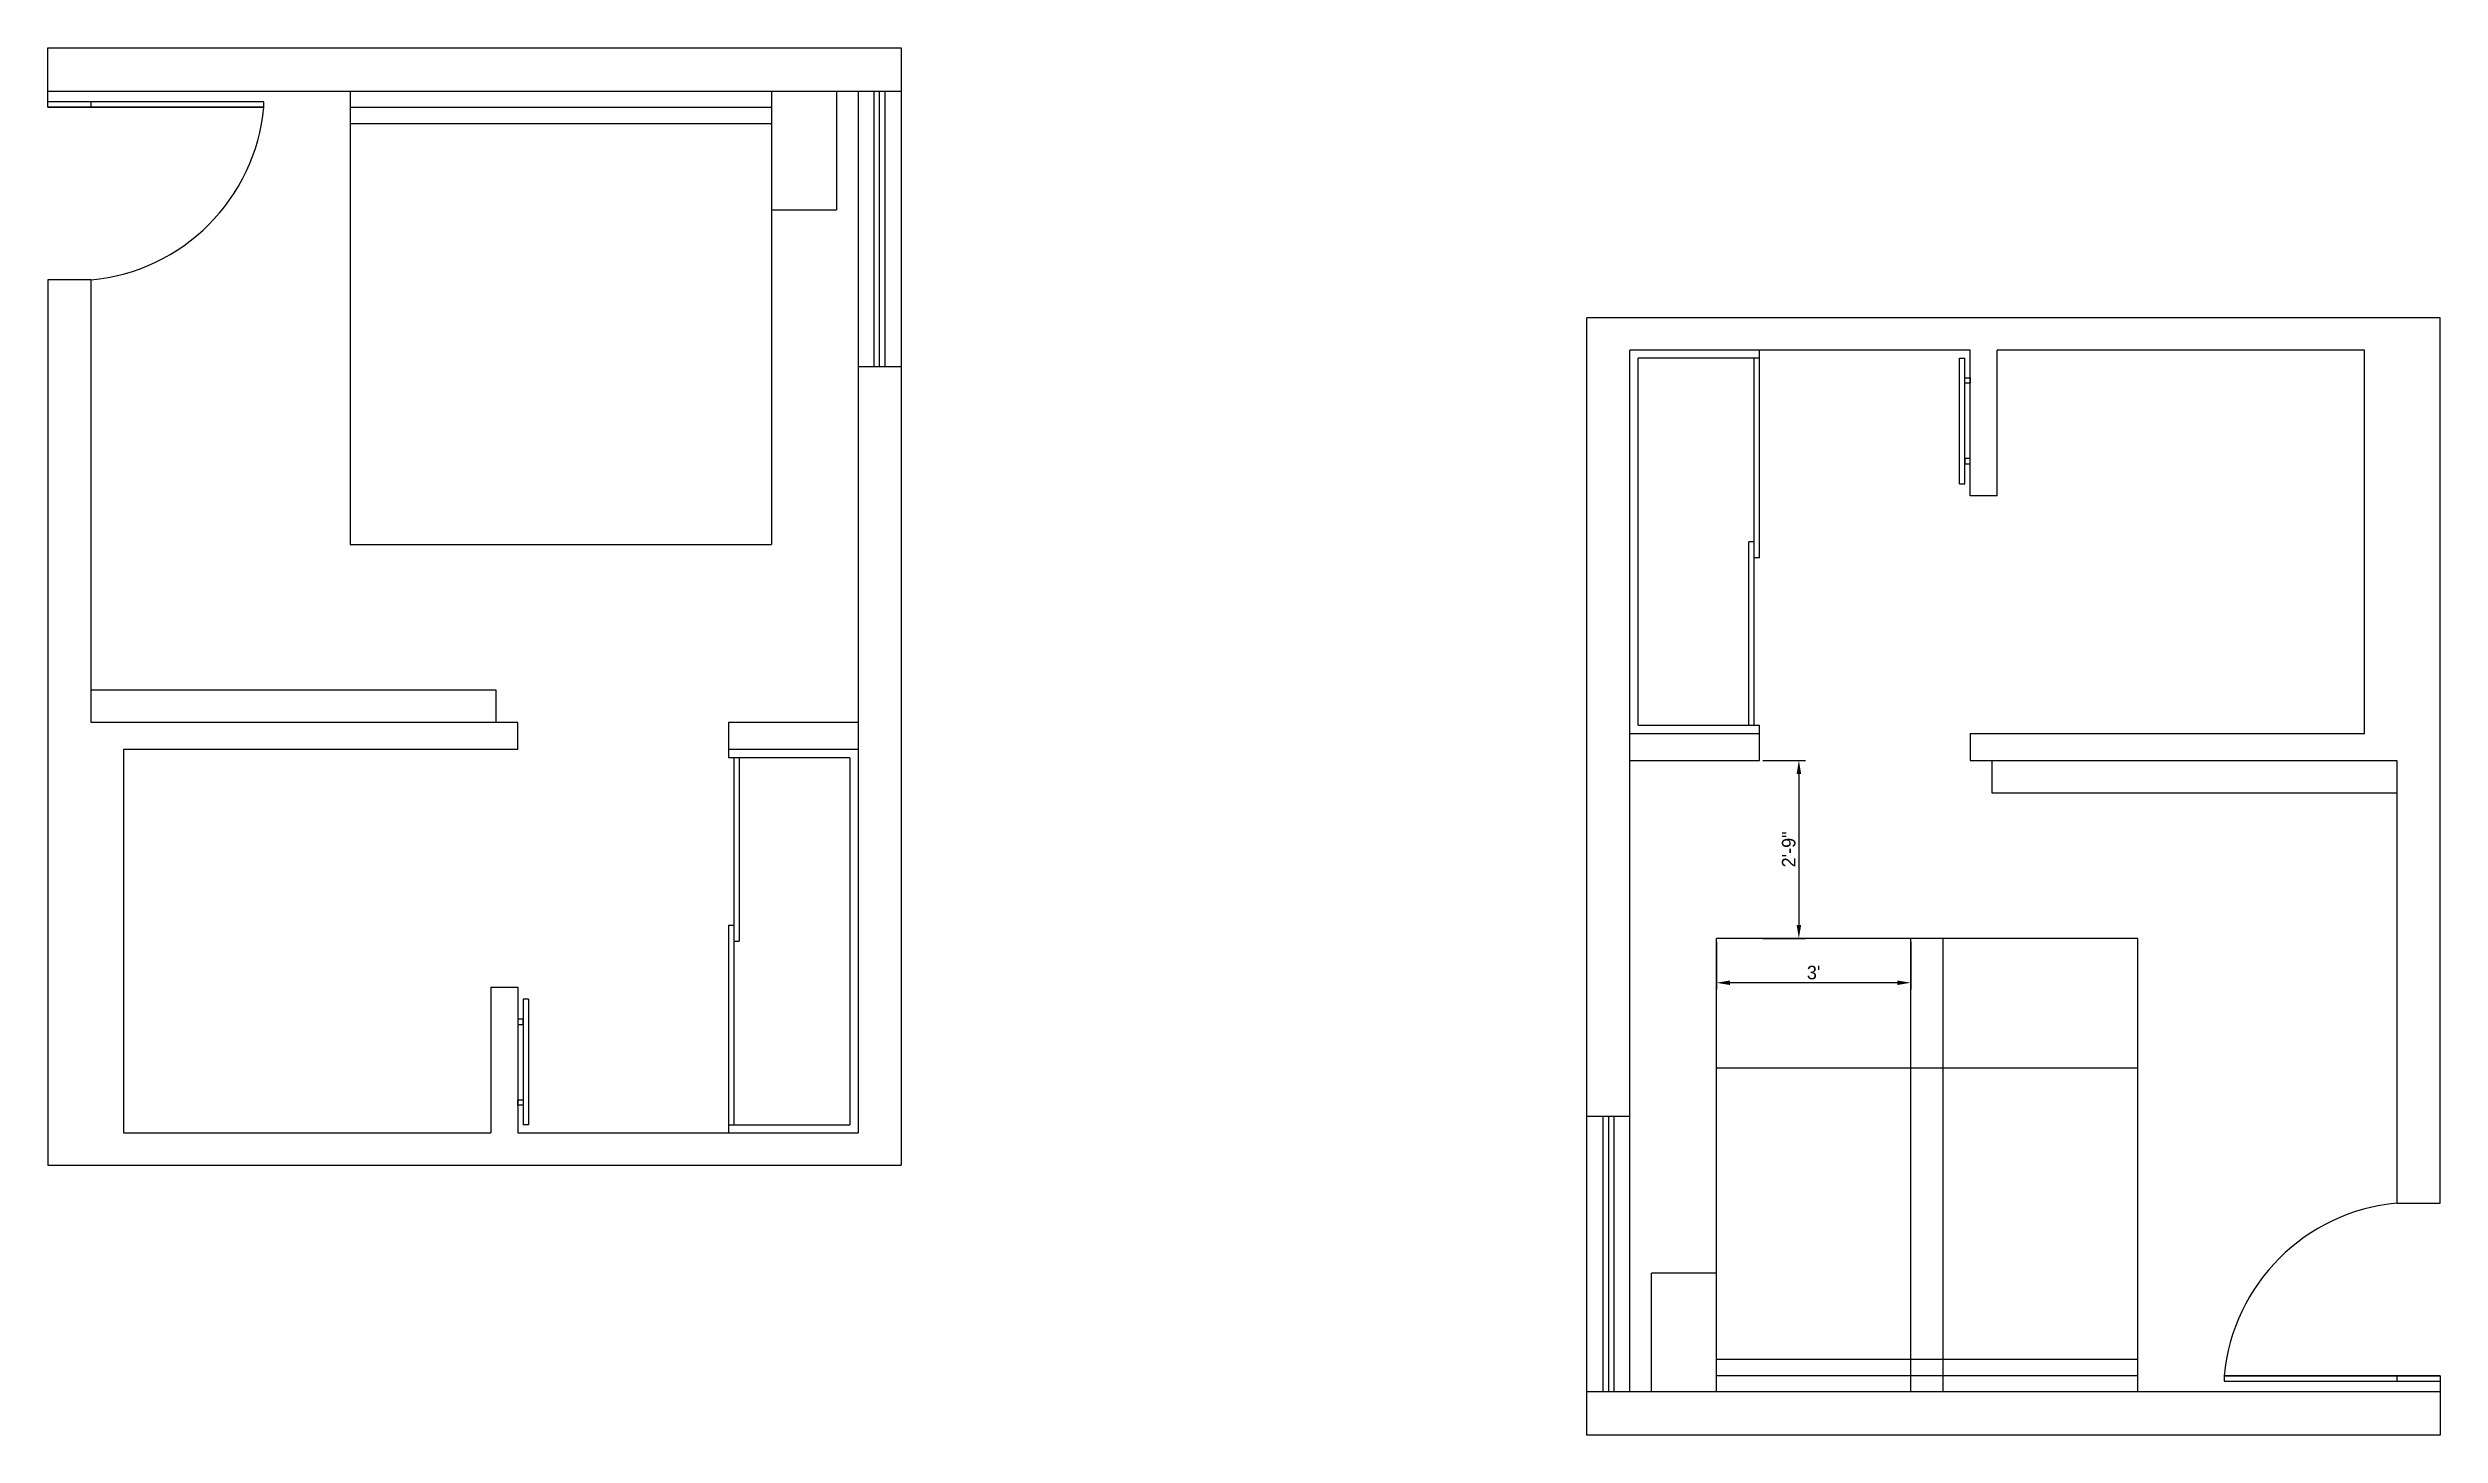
# Model space of a CAD drawing. Header units: millimetres. Extents: x 543 to 4140, y -1075 to 1161.
# Drawn here: x 542.8 to 985.7, y -57 to 200 of the extents above; entities that cross this region are included whole.
import ezdxf

# ---------------------------------------------------------------- set-up
doc = ezdxf.new("R2010")
doc.units = ezdxf.units.MM
doc.dimstyles.new('ISO-25', dxfattribs={"dimtxt": 2.5, "dimasz": 2.5, "dimexe": 1.25, "dimexo": 0.625, "dimtad": 1, "dimlunit": 4, "dimtxsty": 'Standard', "dimcen": 2.5, "dimadec": 0, "dimazin": 0, "dimtfac": 1, "dimtmove": 0, "dimatfit": 3, "dimfxl": 1, "dimarcsym": 0})

msp = doc.modelspace()

# ---------------------------------------------------------------- blocks, each defined once
blk = doc.blocks.new('*D4')
at = {"color": 0, "lineweight": -2}
for p, q in [((860.3, 67.97), (868.2, 67.97)), ((866.95, 65.47), (866.95, 37.47)), ((860.3, 34.97), (868.2, 34.97))]:
    blk.add_line(p, q, dxfattribs=at)
at = {"color": 0}
for points in [[(866.54, 65.47), (867.37, 65.47), (866.95, 67.97)], [(866.54, 37.47), (867.37, 37.47), (866.95, 34.97)]]:
    blk.add_solid(points, dxfattribs=at)
at = {"layer": 'Defpoints', "color": 0}
for p in [(859.68, 67.97), (859.68, 34.97), (866.95, 34.97)]:
    blk.add_point(p, dxfattribs=at)
at = {"color": 0, "insert": (865.08, 51.47), "char_height": 2.5, "attachment_point": 5, "rotation": 90}
blk.add_mtext('2\'-9"', dxfattribs=at)
blk = doc.blocks.new('*D5')
at = {"color": 0, "lineweight": -2}
for p, q in [((851.68, 34.35), (851.68, 25.52)), ((887.68, 34.35), (887.68, 25.52)), ((885.18, 26.77), (854.18, 26.77))]:
    blk.add_line(p, q, dxfattribs=at)
at = {"color": 0}
for points in [[(854.18, 27.19), (854.18, 26.36), (851.68, 26.77)], [(885.18, 27.19), (885.18, 26.36), (887.68, 26.77)]]:
    blk.add_solid(points, dxfattribs=at)
at = {"layer": 'Defpoints', "color": 0}
for p in [(851.68, 34.97), (887.68, 34.97), (851.68, 26.77)]:
    blk.add_point(p, dxfattribs=at)
at = {"color": 0, "insert": (869.68, 28.65), "char_height": 2.5, "attachment_point": 5}
blk.add_mtext("3'", dxfattribs=at)

# ---------------------------------------------------------------- dimensions: what is measured, and where the dimension line sits
for base, p1, p2, angle, picture, middle in [((866.954, 34.971), (859.677, 67.971), (859.677, 34.971), 90, '*D4', (865.079, 51.471)), ((851.677, 26.774), (887.677, 34.971), (851.677, 34.971), 180, '*D5', (869.677, 28.649))]:
    dim = msp.add_linear_dim(base=base, p1=p1, p2=p2, angle=angle, dimstyle='ISO-25')
    dim.commit()
    dim.dimension.update_dxf_attribs({"geometry": picture, "text_midpoint": middle})

# ---------------------------------------------------------------- linework, layer by layer
for p, q in [((542.763, 199.955), (700.763, 199.955)), ((542.763, 188.955), (542.763, 199.955)), ((700.763, 199.955), (700.763, -7.045)), ((542.763, 191.955), (700.763, 191.955)), ((598.763, 191.955), (598.763, 107.955)), ((676.763, 191.955), (676.763, 107.955)), ((688.763, 191.955), (688.763, 169.955)), ((692.763, 191.955), (692.763, -1.045)), ((695.763, 140.955), (695.763, 191.955)), ((696.763, 140.955), (696.763, 191.955)), ((697.763, 140.955), (697.763, 191.955)), ((582.763, 189.955), (542.763, 189.955)), ((542.763, 188.955), (582.763, 188.955)), ((582.763, 188.955), (542.763, 188.955)), ((550.763, 188.955), (550.763, 189.955)), ((582.763, 188.955), (582.763, 189.955)), ((598.763, 188.955), (676.763, 188.955)), ((598.763, 185.955), (676.763, 185.955)), ((676.763, 169.955), (688.763, 169.955)), ((550.763, 156.955), (542.763, 156.955)), ((542.763, 156.955), (542.763, -7.045)), ((550.763, 74.955), (550.763, 156.955)), ((827.677, -57.029), (827.677, 149.971)), ((985.677, 149.971), (827.677, 149.971)), ((985.677, -14.029), (985.677, 149.971)), ((835.677, -49.029), (835.677, 143.971)), ((898.677, 143.971), (835.677, 143.971)), ((837.177, 74.471), (837.177, 142.471)), ((859.677, 142.471), (837.177, 142.471)), ((858.677, 74.471), (858.677, 142.471)), ((859.677, 142.471), (859.677, 143.971)), ((859.677, 105.471), (859.677, 142.471)), ((896.677, 119.214), (896.677, 142.496)), ((896.677, 142.496), (897.677, 142.496)), ((897.677, 119.214), (897.677, 142.496)), ((898.677, 116.971), (898.677, 143.971)), ((903.677, 116.971), (903.677, 143.971)), ((971.677, 143.971), (903.677, 143.971)), ((971.677, 72.971), (971.677, 143.971)), ((692.763, 140.955), (700.763, 140.955)), ((896.677, 119.214), (897.677, 119.214)), ((903.677, 116.971), (898.677, 116.971)), ((598.763, 107.955), (676.763, 107.955)), ((857.677, 74.471), (857.677, 108.471)), ((858.677, 108.471), (857.677, 108.471)), ((859.677, 105.471), (858.677, 105.471)), ((625.763, 80.955), (550.763, 80.955)), ((625.763, 74.955), (625.763, 80.955)), ((629.763, 74.955), (550.763, 74.955)), ((629.763, 69.955), (629.763, 74.955)), ((692.763, 74.955), (668.763, 74.955)), ((668.763, 74.955), (668.763, 69.955)), ((835.677, 72.971), (859.677, 72.971)), ((837.177, 74.471), (859.677, 74.471)), ((859.677, 72.971), (859.677, 74.471)), ((859.677, 67.971), (859.677, 72.971)), ((898.677, 72.971), (898.677, 67.971)), ((898.677, 72.971), (971.677, 72.971)), ((556.763, 69.955), (556.763, -1.045)), ((629.763, 69.955), (556.763, 69.955)), ((692.763, 69.955), (668.763, 69.955)), ((668.763, 69.955), (668.763, 68.455)), ((691.263, 68.455), (668.763, 68.455)), ((669.763, 68.455), (669.763, 0.455)), ((670.763, 68.455), (670.763, 34.455)), ((691.263, 68.455), (691.263, 0.455)), ((835.677, 67.971), (859.677, 67.971)), ((898.677, 67.971), (977.677, 67.971)), ((902.677, 67.971), (902.677, 61.971)), ((977.677, 67.971), (977.677, -14.029)), ((902.677, 61.971), (977.677, 61.971)), ((668.763, 37.455), (668.763, 0.455)), ((668.763, 37.455), (669.763, 37.455)), ((669.763, 34.455), (670.763, 34.455)), ((929.677, 34.971), (851.677, 34.971)), ((851.677, -49.029), (851.677, 34.971)), ((887.677, -49.029), (887.677, 34.971)), ((893.677, -49.029), (893.677, 34.971)), ((929.677, -49.029), (929.677, 34.971)), ((624.763, 25.955), (624.763, -1.045)), ((624.763, 25.955), (629.763, 25.955)), ((629.763, 25.955), (629.763, -1.045)), ((630.763, 23.712), (630.763, 0.43)), ((631.763, 23.712), (630.763, 23.712)), ((631.763, 23.712), (631.763, 0.43)), ((929.677, 10.971), (851.677, 10.971)), ((631.763, 0.43), (630.763, 0.43)), ((668.763, 0.455), (691.263, 0.455)), ((668.763, 0.455), (668.763, -1.045)), ((835.677, 1.971), (827.677, 1.971)), ((830.677, 1.971), (830.677, -49.029)), ((831.677, 1.971), (831.677, -49.029)), ((832.677, 1.971), (832.677, -49.029)), ((556.763, -1.045), (624.763, -1.045)), ((629.763, -1.045), (692.763, -1.045)), ((542.763, -7.045), (700.763, -7.045)), ((977.677, -14.029), (985.677, -14.029)), ((839.677, -49.029), (839.677, -27.029)), ((851.677, -27.029), (839.677, -27.029)), ((929.677, -43.029), (851.677, -43.029)), ((929.677, -46.029), (851.677, -46.029)), ((985.677, -46.029), (945.677, -46.029)), ((945.677, -46.029), (985.677, -46.029)), ((945.677, -46.029), (945.677, -47.029)), ((945.677, -47.029), (985.677, -47.029)), ((977.677, -46.029), (977.677, -47.029)), ((985.677, -46.029), (985.677, -57.029)), ((985.677, -49.029), (827.677, -49.029)), ((985.677, -57.029), (827.677, -57.029))]:
    msp.add_line(p, q)
for points in [[(898.677, 138.827), (898.677, 137.819), (897.677, 137.819), (897.677, 138.827)], [(898.677, 122.883), (898.677, 123.89), (897.677, 123.89), (897.677, 122.883)], [(629.763, 20.043), (629.763, 19.036), (630.763, 19.036), (630.763, 20.043)], [(629.763, 4.099), (629.763, 5.106), (630.763, 5.106), (630.763, 4.099)]]:
    msp.add_lwpolyline(points, close=True)
for centre, start, end in [((547.46, 192.258), 275.34523, 354.65477), ((980.98, -49.332), 95.34523, 174.65477)]:
    msp.add_arc(centre, 35.457, start, end)

msp.set_redraw_order([(e.dxf.handle, doc.entitydb.next_handle()) for e in msp.query("TEXT MTEXT ATTDEF DIMENSION ARC_DIMENSION")])  # texts and dimensions are drawn at this point

doc.saveas('drawing.dxf')
